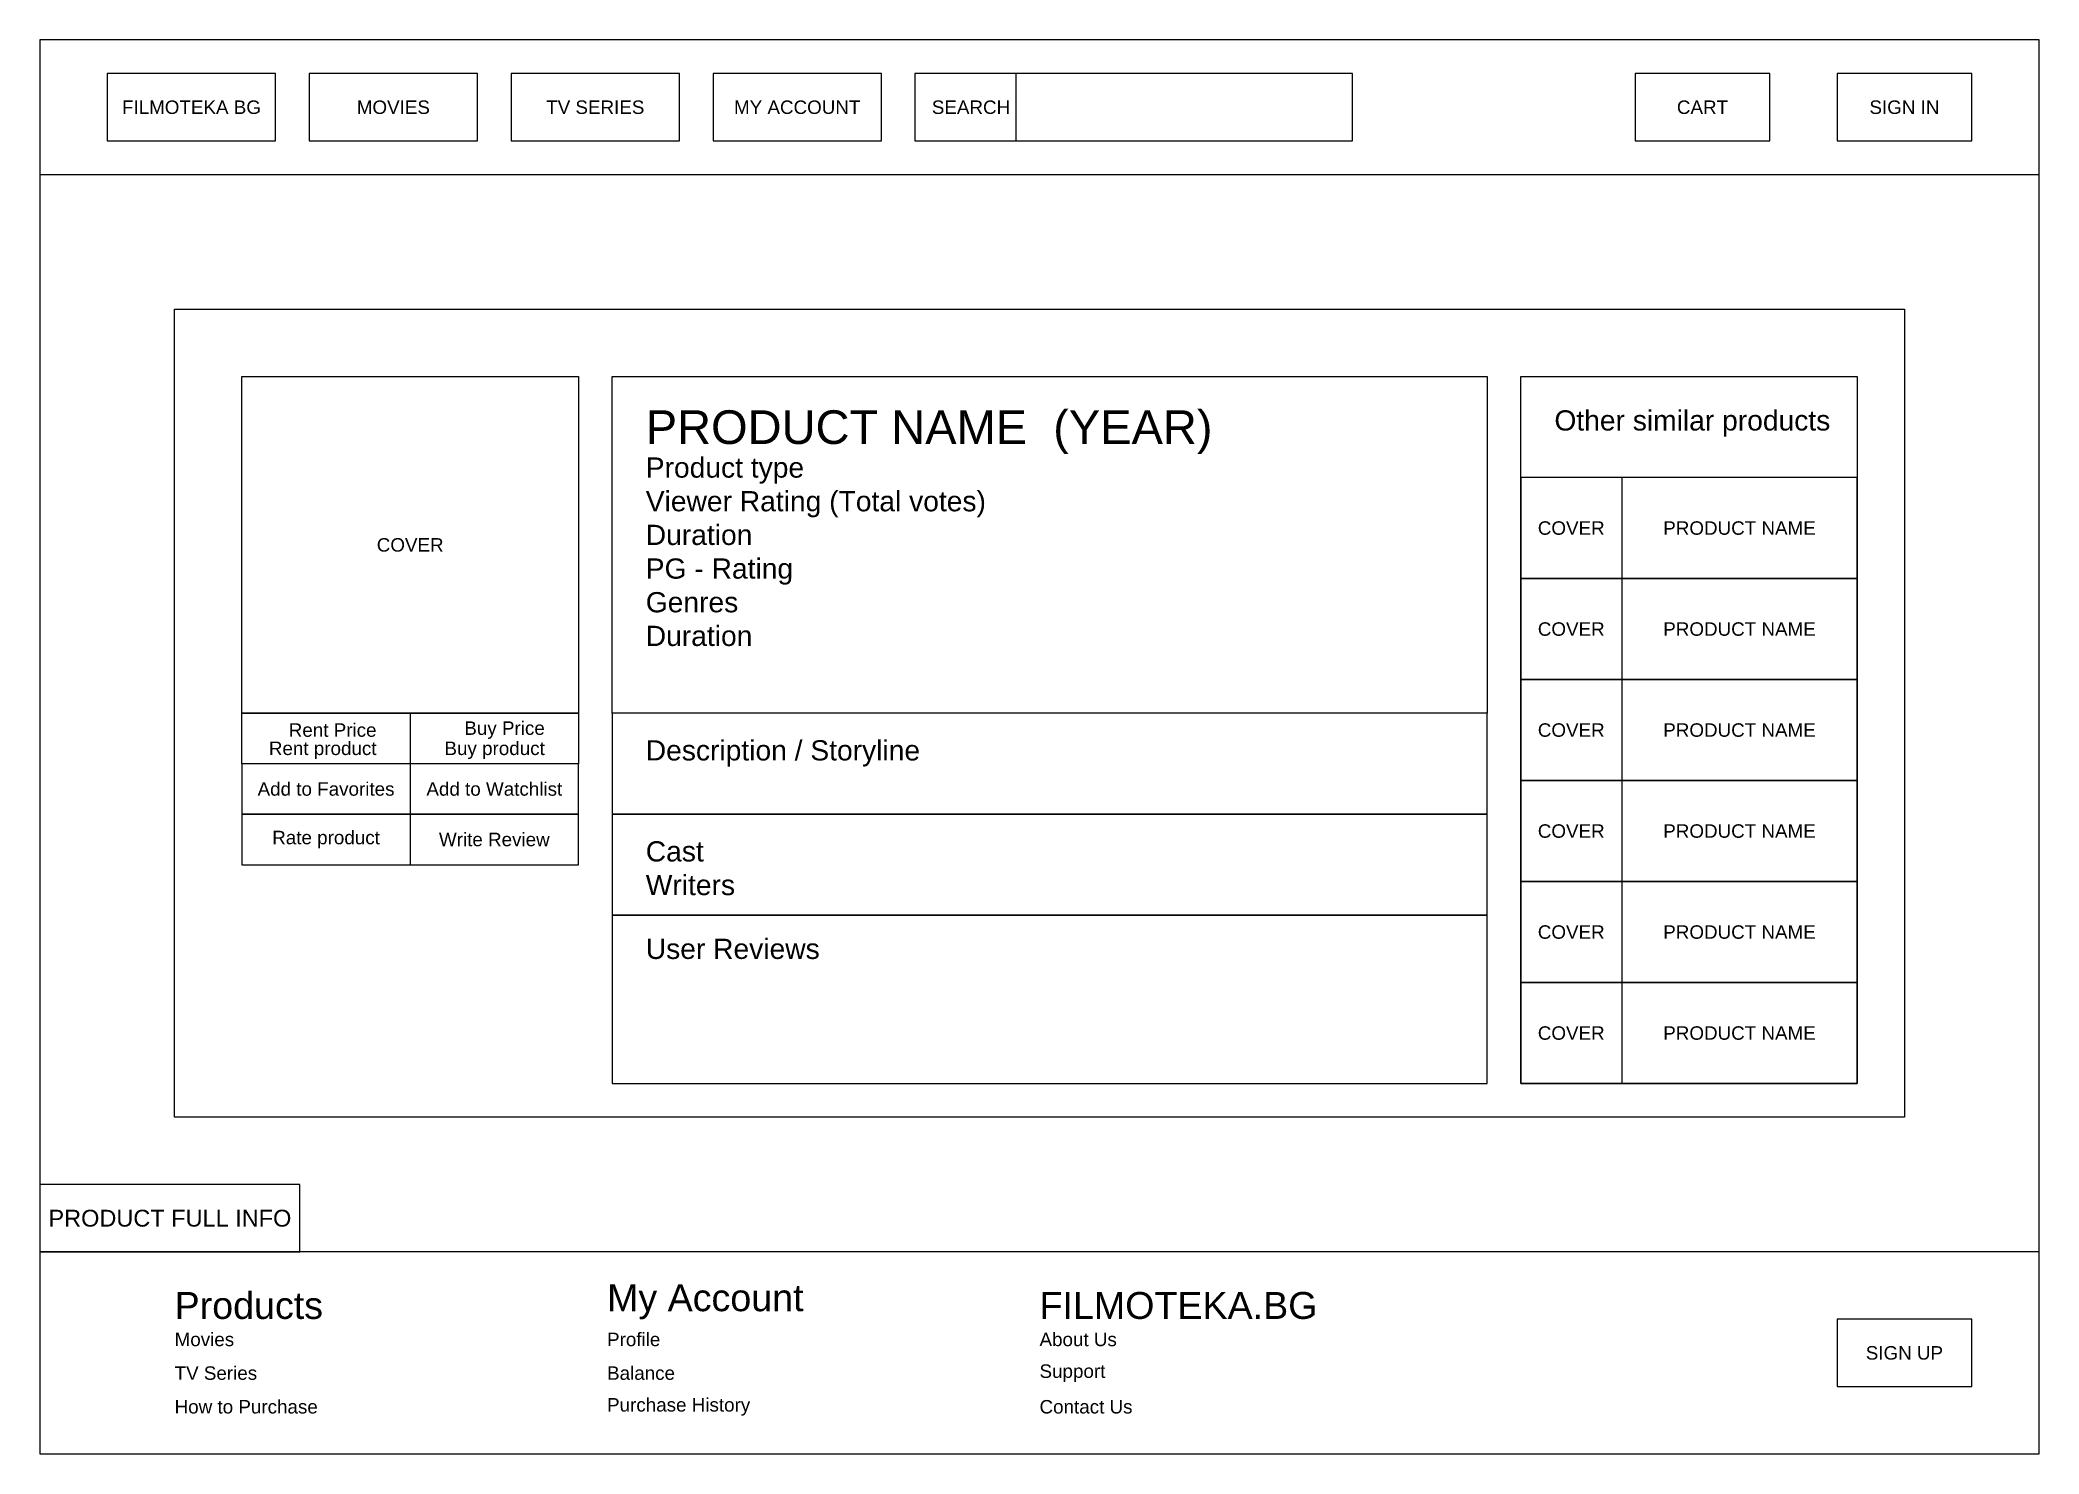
# Model space of a CAD drawing. Header units: inches. Extents: x 698 to 1619, y 429 to 1299.
# Drawn here: x 1014.8 to 1311.8, y 428.9 to 638.9 of the extents above; entities that cross this region are included whole.
import ezdxf

# ---------------------------------------------------------------- set-up
doc = ezdxf.new("R2010")
doc.units = ezdxf.units.IN
doc.header["$MEASUREMENT"] = 0
doc.styles.get("Standard").update_dxf_attribs({"font": 'arial.ttf'})

msp = doc.modelspace()

# ---------------------------------------------------------------- texts
for s, width, insert, char_height, attachment_point in [('FILMOTEKA BG', 23.0842, (1037.29, 628.89), 2, 5), ('MOVIES', 23.0842, (1067.29, 628.89), 2, 5), ('TV SERIES', 23.0842, (1097.29, 628.89), 2, 5), ('MY ACCOUNT', 23.0842, (1127.29, 628.89), 2, 5), ('SEARCH', 23.0842, (1147.29, 628.89), 2, 4), ('CART', 23.0842, (1261.79, 628.89), 2, 5), ('SIGN IN', 23.0842, (1291.79, 628.89), 2, 5), ('PRODUCT NAME  (YEAR)', 93.8725, (1104.79, 583.89), 5, 1), ('Other similar products', 93.8725, (1239.79, 583.89), 3, 1), ('Product type', 93.8725, (1104.79, 576.89), 3, 1), ('Viewer Rating (Total votes)', 93.8725, (1104.79, 571.89), 3, 1), ('COVER', 23.0842, (1242.29, 566.39), 2, 5), ('PRODUCT NAME', 23.0842, (1267.29, 566.39), 2, 5), ('COVER', 23.0842, (1069.79, 563.89), 2, 5), ('Duration', 93.8725, (1104.79, 566.89), 3, 1), ('PG - Rating', 93.8725, (1104.79, 561.89), 3, 1), ('Genres', 93.8725, (1104.79, 556.89), 3, 1), ('COVER', 23.0842, (1242.29, 551.39), 2, 5), ('PRODUCT NAME', 23.0842, (1267.29, 551.39), 2, 5), ('Duration', 93.8725, (1104.79, 551.89), 3, 1), ('Buy Price', 17.4579, (1089.79, 536.39), 2, 6), ('Rent Price', 17.4579, (1064.79, 536.39), 2, 6), ('Description / Storyline', 93.8725, (1104.79, 534.89), 3, 1), ('COVER', 23.0842, (1242.29, 536.39), 2, 5), ('PRODUCT NAME', 23.0842, (1267.29, 536.39), 2, 5), ('Cast', 93.8725, (1104.79, 519.89), 3, 1), ('COVER', 23.0842, (1242.29, 521.39), 2, 5), ('PRODUCT NAME', 23.0842, (1267.29, 521.39), 2, 5), ('Writers', 93.8725, (1104.79, 514.89), 3, 1), ('User Reviews', 93.8725, (1104.79, 505.41), 3, 1), ('COVER', 23.0842, (1242.29, 506.39), 2, 5), ('PRODUCT NAME', 23.0842, (1267.29, 506.39), 2, 5), ('COVER', 23.0842, (1242.29, 491.39), 2, 5), ('PRODUCT NAME', 23.0842, (1267.29, 491.39), 2, 5), ('Products', 23.0842, (1034.79, 448.89), 4, 7), ('My Account', 30.4886, (1099.04, 448.89), 4, 7), ('FILMOTEKA.BG', 23.0842, (1163.29, 448.89), 4, 7), ('SIGN UP', 23.0842, (1291.79, 443.89), 2, 5)]:
    msp.add_mtext_dynamic_manual_height_columns(s, width=width, gutter_width=1, heights=[0], dxfattribs=dict(insert=insert, char_height=char_height, attachment_point=attachment_point))
at = {"color": 5, "char_height": 2}
for s, width, insert, attachment_point in [('Rent product', 27.949, (1064.79, 533.39), 6), ('Buy product', 25.6888, (1089.79, 533.39), 6), ('Add to Favorites', 27.949, (1057.29, 527.64), 5), ('Add to Watchlist', 27.949, (1082.29, 527.64), 5), ('Rate product', 27.949, (1057.29, 520.14), 5), ('Write Review', 27.949, (1082.29, 520.14), 5), ('Movies', 23.0842, (1034.79, 445.89), 4), ('Profile', 23.0842, (1099.04, 445.89), 4), ('About Us', 23.0842, (1163.29, 445.89), 4), ('TV Series', 23.0842, (1034.79, 440.89), 4), ('Balance', 23.0842, (1099.04, 440.89), 4), ('Support', 23.0842, (1163.29, 440.89), 4), ('How to Purchase', 23.0842, (1034.79, 435.89), 4), ('Purchase History', 23.0842, (1099.04, 435.89), 4), ('Contact Us', 23.0842, (1163.29, 435.89), 4)]:
    msp.add_mtext_dynamic_manual_height_columns(s, width=width, gutter_width=1, heights=[0], dxfattribs=dict(at, insert=insert, attachment_point=attachment_point))
at = {"color": 1, "insert": (1034.09, 463.89), "char_height": 2.5, "attachment_point": 5}
msp.add_mtext_dynamic_manual_height_columns('PRODUCT FULL INFO', width=75.3823, gutter_width=1, heights=[0], dxfattribs=at)

# ---------------------------------------------------------------- linework, layer by layer
msp.add_line((1044.79, 538.89), (1094.79, 538.89))
for points in [[(1014.79, 638.89), (1014.79, 428.89), (1311.79, 428.89), (1311.79, 638.89)], [(1014.79, 638.89), (1014.79, 618.89), (1311.79, 618.89), (1311.79, 638.89)], [(1024.79, 633.89), (1024.79, 623.89), (1049.79, 623.89), (1049.79, 633.89)], [(1054.79, 633.89), (1054.79, 623.89), (1079.79, 623.89), (1079.79, 633.89)], [(1084.79, 633.89), (1084.79, 623.89), (1109.79, 623.89), (1109.79, 633.89)], [(1114.79, 633.89), (1114.79, 623.89), (1139.79, 623.89), (1139.79, 633.89)], [(1144.79, 633.89), (1144.79, 623.89), (1209.79, 623.89), (1209.79, 633.89)], [(1251.79, 633.89), (1251.79, 623.89), (1271.79, 623.89), (1271.79, 633.89)], [(1281.79, 633.89), (1281.79, 623.89), (1301.79, 623.89), (1301.79, 633.89)], [(1034.79, 598.89), (1291.79, 598.89), (1291.79, 478.89), (1034.79, 478.89)], [(1044.79, 588.89), (1094.79, 588.89), (1094.79, 538.89), (1044.79, 538.89)], [(1099.79, 588.89), (1229.79, 588.89), (1229.79, 538.89), (1099.79, 538.89)], [(1234.79, 588.89), (1284.79, 588.89), (1284.79, 483.89), (1234.79, 483.89)], [(1234.79, 558.89), (1284.79, 558.89), (1284.79, 573.89), (1234.79, 573.89)], [(1234.79, 543.89), (1284.79, 543.89), (1284.79, 558.89), (1234.79, 558.89)], [(1234.79, 528.89), (1284.79, 528.89), (1284.79, 543.89), (1234.79, 543.89)], [(1044.79, 538.89), (1094.79, 538.89), (1094.79, 531.39), (1044.79, 531.39)], [(1229.79, 538.89), (1099.79, 538.89), (1099.79, 523.89), (1229.79, 523.89)], [(1094.79, 531.39), (1044.79, 531.39), (1044.79, 523.89), (1094.79, 523.89)], [(1234.79, 513.89), (1284.79, 513.89), (1284.79, 528.89), (1234.79, 528.89)], [(1094.79, 523.89), (1044.79, 523.89), (1044.79, 516.39), (1094.79, 516.39)], [(1229.79, 523.89), (1099.79, 523.89), (1099.79, 508.89), (1229.79, 508.89)], [(1234.79, 498.89), (1284.79, 498.89), (1284.79, 513.89), (1234.79, 513.89)], [(1229.79, 508.89), (1099.79, 508.89), (1099.79, 483.89), (1229.79, 483.89)], [(1234.79, 483.89), (1284.79, 483.89), (1284.79, 498.89), (1234.79, 498.89)], [(1014.79, 468.89), (1014.79, 458.89), (1053.39, 458.89), (1053.39, 468.89)], [(1014.79, 458.89), (1014.79, 428.89), (1311.79, 428.89), (1311.79, 458.89)], [(1281.79, 448.89), (1281.79, 438.89), (1301.79, 438.89), (1301.79, 448.89)]]:
    msp.add_lwpolyline(points, close=True)
for points in [[(1159.79, 633.89), (1159.79, 623.89)], [(1249.79, 573.89), (1249.79, 558.89)], [(1249.79, 558.89), (1249.79, 543.89)], [(1249.79, 543.89), (1249.79, 528.89)], [(1069.79, 538.89), (1069.79, 516.39)], [(1249.79, 528.89), (1249.79, 513.89)], [(1249.79, 513.89), (1249.79, 498.89)], [(1249.79, 498.89), (1249.79, 483.89)]]:
    msp.add_lwpolyline(points)

msp.set_redraw_order([(e.dxf.handle, doc.entitydb.next_handle()) for e in msp.query("TEXT MTEXT ATTDEF DIMENSION ARC_DIMENSION")])  # texts and dimensions are drawn at this point

doc.saveas('drawing.dxf')
